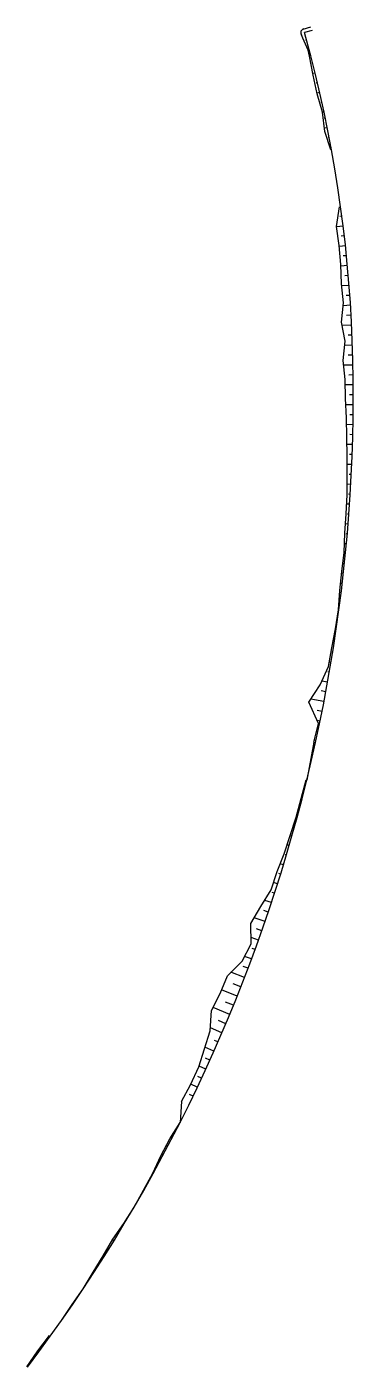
# Model space of a CAD drawing. Header units: metres. Extents: x 288738 to 324331, y 7399322 to 7465117.
# Drawn here: x 323794.7 to 323876.6, y 7420122.3 to 7420458.9 of the extents above; entities that cross this region are included whole.
import ezdxf

# ---------------------------------------------------------------- set-up
doc = ezdxf.new("R2010")
doc.units = ezdxf.units.M
doc.header["$LTSCALE"] = 10
for name, color, linetype in [('F-HZ-ATERRO-TALUDE', 110, 'Continuous'), ('F-HZ-PIANO-CORTE', 10, 'Continuous'), ('F-HZ-TALUDE', 2, 'Continuous')]:
    doc.layers.add(name, color=color, linetype=linetype)

msp = doc.modelspace()

# ---------------------------------------------------------------- linework, layer by layer
at = {"layer": 'F-HZ-ATERRO-TALUDE', "linetype": 'Continuous', "lineweight": -3}
for p, q in [((323864.922, 7420455.515), (323864.62, 7420455.446)), ((323865.574, 7420453.102), (323865.347, 7420453.052)), ((323865.842, 7420452.082), (323865.558, 7420452.02)), ((323866.458, 7420449.659), (323866.248, 7420449.614)), ((323867.069, 7420447.235), (323866.513, 7420447.121)), ((323867.65, 7420444.803), (323867.345, 7420444.743)), ((323868.225, 7420442.37), (323867.578, 7420442.246)), ((323868.768, 7420439.93), (323868.513, 7420439.882)), ((323869.308, 7420437.489), (323868.947, 7420437.424)), ((323869.619, 7420435.982), (323869.371, 7420435.938)), ((323870.123, 7420433.533), (323869.407, 7420433.411)), ((323870.603, 7420431.08), (323870.32, 7420431.033)), ((323871.072, 7420428.624), (323870.827, 7420428.585)), ((323873.798, 7420411.339), (323873.31, 7420411.284)), ((323874.122, 7420408.86), (323872.415, 7420408.678)), ((323874.41, 7420406.376), (323873.603, 7420406.296)), ((323874.695, 7420403.893), (323873.163, 7420403.749)), ((323874.947, 7420401.405), (323874.163, 7420401.337)), ((323875.193, 7420398.918), (323873.575, 7420398.786)), ((323875.409, 7420396.427), (323874.534, 7420396.361)), ((323875.616, 7420393.936), (323873.776, 7420393.809)), ((323875.796, 7420391.442), (323874.903, 7420391.386)), ((323875.964, 7420388.948), (323874.104, 7420388.843)), ((323876.107, 7420386.452), (323874.981, 7420386.395)), ((323876.237, 7420383.955), (323873.864, 7420383.851)), ((323876.343, 7420381.458), (323875.344, 7420381.42)), ((323876.434, 7420378.959), (323874.519, 7420378.899)), ((323876.505, 7420376.46), (323875.387, 7420376.432)), ((323876.562, 7420373.961), (323874.254, 7420373.916)), ((323876.603, 7420371.461), (323875.544, 7420371.447)), ((323876.627, 7420368.962), (323874.633, 7420368.948)), ((323876.631, 7420363.962), (323874.809, 7420363.971)), ((323876.638, 7420366.462), (323875.674, 7420366.461)), ((323876.612, 7420361.462), (323875.766, 7420361.471)), ((323876.572, 7420358.962), (323874.999, 7420358.99)), ((323876.452, 7420353.964), (323875.082, 7420354.005)), ((323876.524, 7420356.462), (323875.792, 7420356.48)), ((323876.374, 7420351.465), (323875.732, 7420351.488)), ((323876.271, 7420348.967), (323875.109, 7420349.016)), ((323876.027, 7420343.973), (323875.12, 7420344.023)), ((323876.162, 7420346.469), (323875.646, 7420346.494)), ((323875.889, 7420341.477), (323875.497, 7420341.501)), ((323875.722, 7420338.982), (323874.997, 7420339.031)), ((323875.355, 7420333.996), (323874.721, 7420334.047)), ((323875.553, 7420336.488), (323875.218, 7420336.513)), ((323875.155, 7420331.504), (323874.859, 7420331.529)), ((323874.927, 7420329.014), (323874.455, 7420329.058)), ((323874.437, 7420324.039), (323874.019, 7420324.082)), ((323874.695, 7420326.525), (323874.507, 7420326.544)), ((323874.173, 7420321.553), (323873.952, 7420321.577)), ((323873.886, 7420319.069), (323873.486, 7420319.116)), ((323873.273, 7420314.107), (323873.064, 7420314.134)), ((323873.59, 7420316.587), (323873.423, 7420316.607)), ((323872.946, 7420311.628), (323872.878, 7420311.638)), ((323872.24, 7420306.679), (323872.128, 7420306.695)), ((323872.599, 7420309.153), (323872.437, 7420309.176)), ((323871.864, 7420304.207), (323871.526, 7420304.259)), ((323871.474, 7420301.738), (323871.268, 7420301.771)), ((323870.646, 7420296.807), (323870.244, 7420296.877)), ((323871.068, 7420299.271), (323870.626, 7420299.345)), ((323870.211, 7420294.345), (323868.765, 7420294.606)), ((323869.293, 7420289.43), (323866.012, 7420290.064)), ((323869.758, 7420291.886), (323868.609, 7420292.101)), ((323868.808, 7420286.977), (323867.583, 7420287.222)), ((323868.314, 7420284.527), (323867.589, 7420284.676)), ((323867.799, 7420282.08), (323867.642, 7420282.114)), ((323867.275, 7420279.636), (323866.901, 7420279.718)), ((323864.407, 7420267.47), (323864.321, 7420267.492)), ((323863.233, 7420262.915), (323863.022, 7420262.971)), ((323863.797, 7420265.045), (323863.589, 7420265.099)), ((323862.593, 7420260.499), (323862.486, 7420260.528)), ((323861.926, 7420258.089), (323861.599, 7420258.18)), ((323860.56, 7420253.28), (323860.024, 7420253.435)), ((323861.257, 7420255.68), (323861.034, 7420255.744)), ((323859.86, 7420250.88), (323859.544, 7420250.974)), ((323858.404, 7420246.096), (323857.92, 7420246.247)), ((323859.134, 7420248.487), (323858.321, 7420248.735)), ((323857.65, 7420243.713), (323856.662, 7420244.027)), ((323856.106, 7420238.957), (323854.41, 7420239.519)), ((323856.889, 7420241.331), (323856.328, 7420241.514)), ((323855.315, 7420236.586), (323854.193, 7420236.965)), ((323854.504, 7420234.221), (323851.768, 7420235.165)), ((323852.843, 7420229.505), (323851.004, 7420230.165)), ((323853.683, 7420231.86), (323852.31, 7420232.343)), ((323851.992, 7420227.154), (323851.276, 7420227.417)), ((323850.244, 7420222.47), (323849.043, 7420222.927)), ((323851.125, 7420224.81), (323849.371, 7420225.464)), ((323849.348, 7420220.136), (323845.94, 7420221.456)), ((323847.514, 7420215.485), (323843.594, 7420217.059)), ((323848.437, 7420217.808), (323846.494, 7420218.574)), ((323845.622, 7420210.856), (323841.444, 7420212.594)), ((323846.574, 7420213.168), (323844.561, 7420213.991)), ((323844.653, 7420208.552), (323842.809, 7420209.332)), ((323843.674, 7420206.252), (323840.794, 7420207.492)), ((323841.668, 7420201.671), (323839.399, 7420202.682)), ((323842.675, 7420203.96), (323841.785, 7420204.35)), ((323840.64, 7420199.393), (323839.572, 7420199.876)), ((323839.607, 7420197.116), (323837.934, 7420197.886)), ((323837.489, 7420192.587), (323835.884, 7420193.35)), ((323838.549, 7420194.851), (323837.649, 7420195.272)), ((323836.403, 7420190.335), (323835.532, 7420190.756)), ((323799.399, 7420128.491), (323799.149, 7420128.673)), ((323797.927, 7420126.47), (323797.786, 7420126.574)), ((323794.938, 7420122.461), (323794.853, 7420122.526)), ((323796.434, 7420124.464), (323796.202, 7420124.638))]:
    msp.add_line(p, q, dxfattribs=at)
at = {"layer": 'F-HZ-PIANO-CORTE'}
for p, q in [((323872.351, 7420420.954), (323872.372, 7420420.957)), ((323832.239, 7420182.342), (323832.316, 7420182.303)), ((323830.894, 7420180.225), (323831.252, 7420180.039)), ((323828.58, 7420175.798), (323828.924, 7420175.615)), ((323829.709, 7420178.026), (323829.9, 7420177.926)), ((323827.494, 7420173.546), (323827.614, 7420173.481)), ((323825.249, 7420169.077), (323825.286, 7420169.056)), ((323826.418, 7420171.286), (323826.54, 7420171.219)), ((323824.066, 7420166.874), (323824.103, 7420166.853)), ((323821.611, 7420162.519), (323821.612, 7420162.518)), ((323822.84, 7420164.696), (323822.849, 7420164.69)), ((323820.411, 7420160.584), (323820.433, 7420160.571)), ((323817.665, 7420156.402), (323817.775, 7420156.336)), ((323819.094, 7420158.459), (323819.182, 7420158.406)), ((323814.95, 7420152.207), (323815.106, 7420152.11)), ((323816.241, 7420154.345), (323816.586, 7420154.133)), ((323813.659, 7420150.069), (323813.936, 7420149.893)), ((323811.083, 7420145.784), (323811.235, 7420145.685)), ((323812.372, 7420147.926), (323812.48, 7420147.857)), ((323809.788, 7420143.645), (323809.825, 7420143.621)), ((323807.042, 7420139.468), (323807.062, 7420139.454)), ((323808.462, 7420141.525), (323808.482, 7420141.512)), ((323804.227, 7420135.336), (323804.24, 7420135.326)), ((323805.627, 7420137.407), (323805.677, 7420137.373))]:
    msp.add_line(p, q, dxfattribs=at)
at = {"layer": 'F-HZ-TALUDE'}
for points in [[(323864.061, 7420458.299), (323866.023, 7420458.887)], [(323864.014, 7420456.064), (323863.634, 7420456.912)], [(323866.317, 7420457.986), (323864.386, 7420457.44)], [(323866.786, 7420279.238), (323864.978, 7420269.734)], [(323833.486, 7420188.982), (323833.159, 7420183.756)]]:
    msp.add_lwpolyline(points, dxfattribs=at)
at = {"layer": 'F-HZ-TALUDE', "linetype": 'Continuous', "lineweight": -3}
for points in [[(323835.315, 7420188.084), (323837.419, 7420192.438), (323839.471, 7420196.817), (323841.47, 7420201.22), (323843.416, 7420205.646), (323845.309, 7420210.096), (323847.149, 7420214.567), (323848.935, 7420219.061), (323850.668, 7420223.575), (323852.346, 7420228.11), (323853.97, 7420232.665), (323855.539, 7420237.239), (323857.054, 7420241.831), (323858.513, 7420246.441), (323859.918, 7420251.068), (323861.266, 7420255.712), (323862.559, 7420260.371), (323863.797, 7420265.045), (323864.978, 7420269.734), (323866.103, 7420274.437), (323867.172, 7420279.153), (323868.184, 7420283.881), (323869.14, 7420288.622), (323870.039, 7420293.373), (323870.881, 7420298.134), (323871.666, 7420302.906), (323872.394, 7420307.686), (323873.064, 7420312.475), (323873.678, 7420317.271), (323874.233, 7420322.075), (323874.732, 7420326.885), (323875.173, 7420331.7), (323875.556, 7420336.52), (323875.881, 7420341.345), (323876.149, 7420346.173), (323876.359, 7420351.004), (323876.511, 7420355.837), (323876.606, 7420360.671), (323876.642, 7420365.507), (323876.621, 7420370.342), (323876.542, 7420375.177), (323876.404, 7420380.011), (323876.199, 7420384.842), (323875.923, 7420389.669), (323875.576, 7420394.492), (323875.16, 7420399.308), (323874.672, 7420404.118), (323874.115, 7420408.919), (323873.488, 7420413.711), (323872.791, 7420418.492), (323872.024, 7420423.262), (323871.188, 7420428.018), (323870.282, 7420432.761), (323869.308, 7420437.489), (323868.266, 7420442.201), (323867.155, 7420446.895), (323865.976, 7420451.571), (323865.574, 7420453.102), (323864.729, 7420456.228), (323864.386, 7420457.44)], [(323871.022, 7420427.993), (323869.496, 7420432.63), (323868.947, 7420437.424), (323867.616, 7420442.076), (323866.579, 7420446.777), (323865.664, 7420451.503), (323865.347, 7420453.052), (323864.014, 7420456.064)], [(323866.786, 7420279.238), (323867.915, 7420283.937), (323865.537, 7420289.326), (323868.341, 7420293.684), (323870.426, 7420298.212), (323871.269, 7420302.969), (323872.216, 7420307.712), (323872.938, 7420312.492), (323873.308, 7420317.316), (323873.783, 7420322.124), (323874.362, 7420326.921), (323874.572, 7420331.751), (323874.884, 7420336.57), (323875.105, 7420341.393), (323875.132, 7420346.223), (323875.091, 7420351.051), (323875.076, 7420355.874), (323874.957, 7420360.694), (323874.739, 7420365.51), (323874.59, 7420370.321), (323874.141, 7420375.123), (323874.624, 7420379.95), (323873.693, 7420384.726), (323874.177, 7420389.567), (323873.724, 7420394.361), (323873.562, 7420399.177), (323873.144, 7420403.973), (323872.406, 7420408.737), (323873.231, 7420413.68)], [(323833.486, 7420188.982), (323835.758, 7420193.228), (323837.878, 7420197.704), (323839.264, 7420202.273), (323840.749, 7420206.8), (323841.081, 7420211.865), (323843.217, 7420216.158), (323845.067, 7420220.572), (323848.747, 7420224.299), (323851.044, 7420228.583), (323850.913, 7420233.734), (323853.43, 7420237.948), (323856.052, 7420242.155), (323857.547, 7420246.741), (323859.299, 7420251.252), (323860.822, 7420255.838), (323862.344, 7420260.429), (323863.589, 7420265.099), (323864.837, 7420269.769)], [(323794.818, 7420122.3), (323797.711, 7420126.174), (323800.558, 7420130.082), (323803.359, 7420134.025), (323806.111, 7420138), (323808.816, 7420142.008), (323811.473, 7420146.048), (323814.082, 7420150.12), (323816.641, 7420154.222), (323819.152, 7420158.355), (323821.612, 7420162.518), (323824.023, 7420166.71), (323826.383, 7420170.93), (323828.693, 7420175.178), (323830.952, 7420179.454), (323833.159, 7420183.756), (323835.315, 7420188.084)], [(323803.346, 7420134.033), (323806.055, 7420138.039), (323808.802, 7420142.018), (323811.308, 7420146.155), (323813.797, 7420150.3), (323816.295, 7420154.436), (323819.063, 7420158.408), (323821.611, 7420162.519), (323823.988, 7420166.729), (323826.277, 7420170.989), (323828.357, 7420175.358), (323830.541, 7420179.668), (323833.142, 7420183.765)], [(323794.653, 7420122.425), (323797.425, 7420126.385), (323800.333, 7420130.245)]]:
    msp.add_lwpolyline(points, dxfattribs=at)
at = {"layer": 'F-HZ-TALUDE'}
msp.add_arc((323864.386, 7420457.44), 0.919, 102.62128, 215.11709, dxfattribs=at)

doc.saveas('drawing.dxf')
